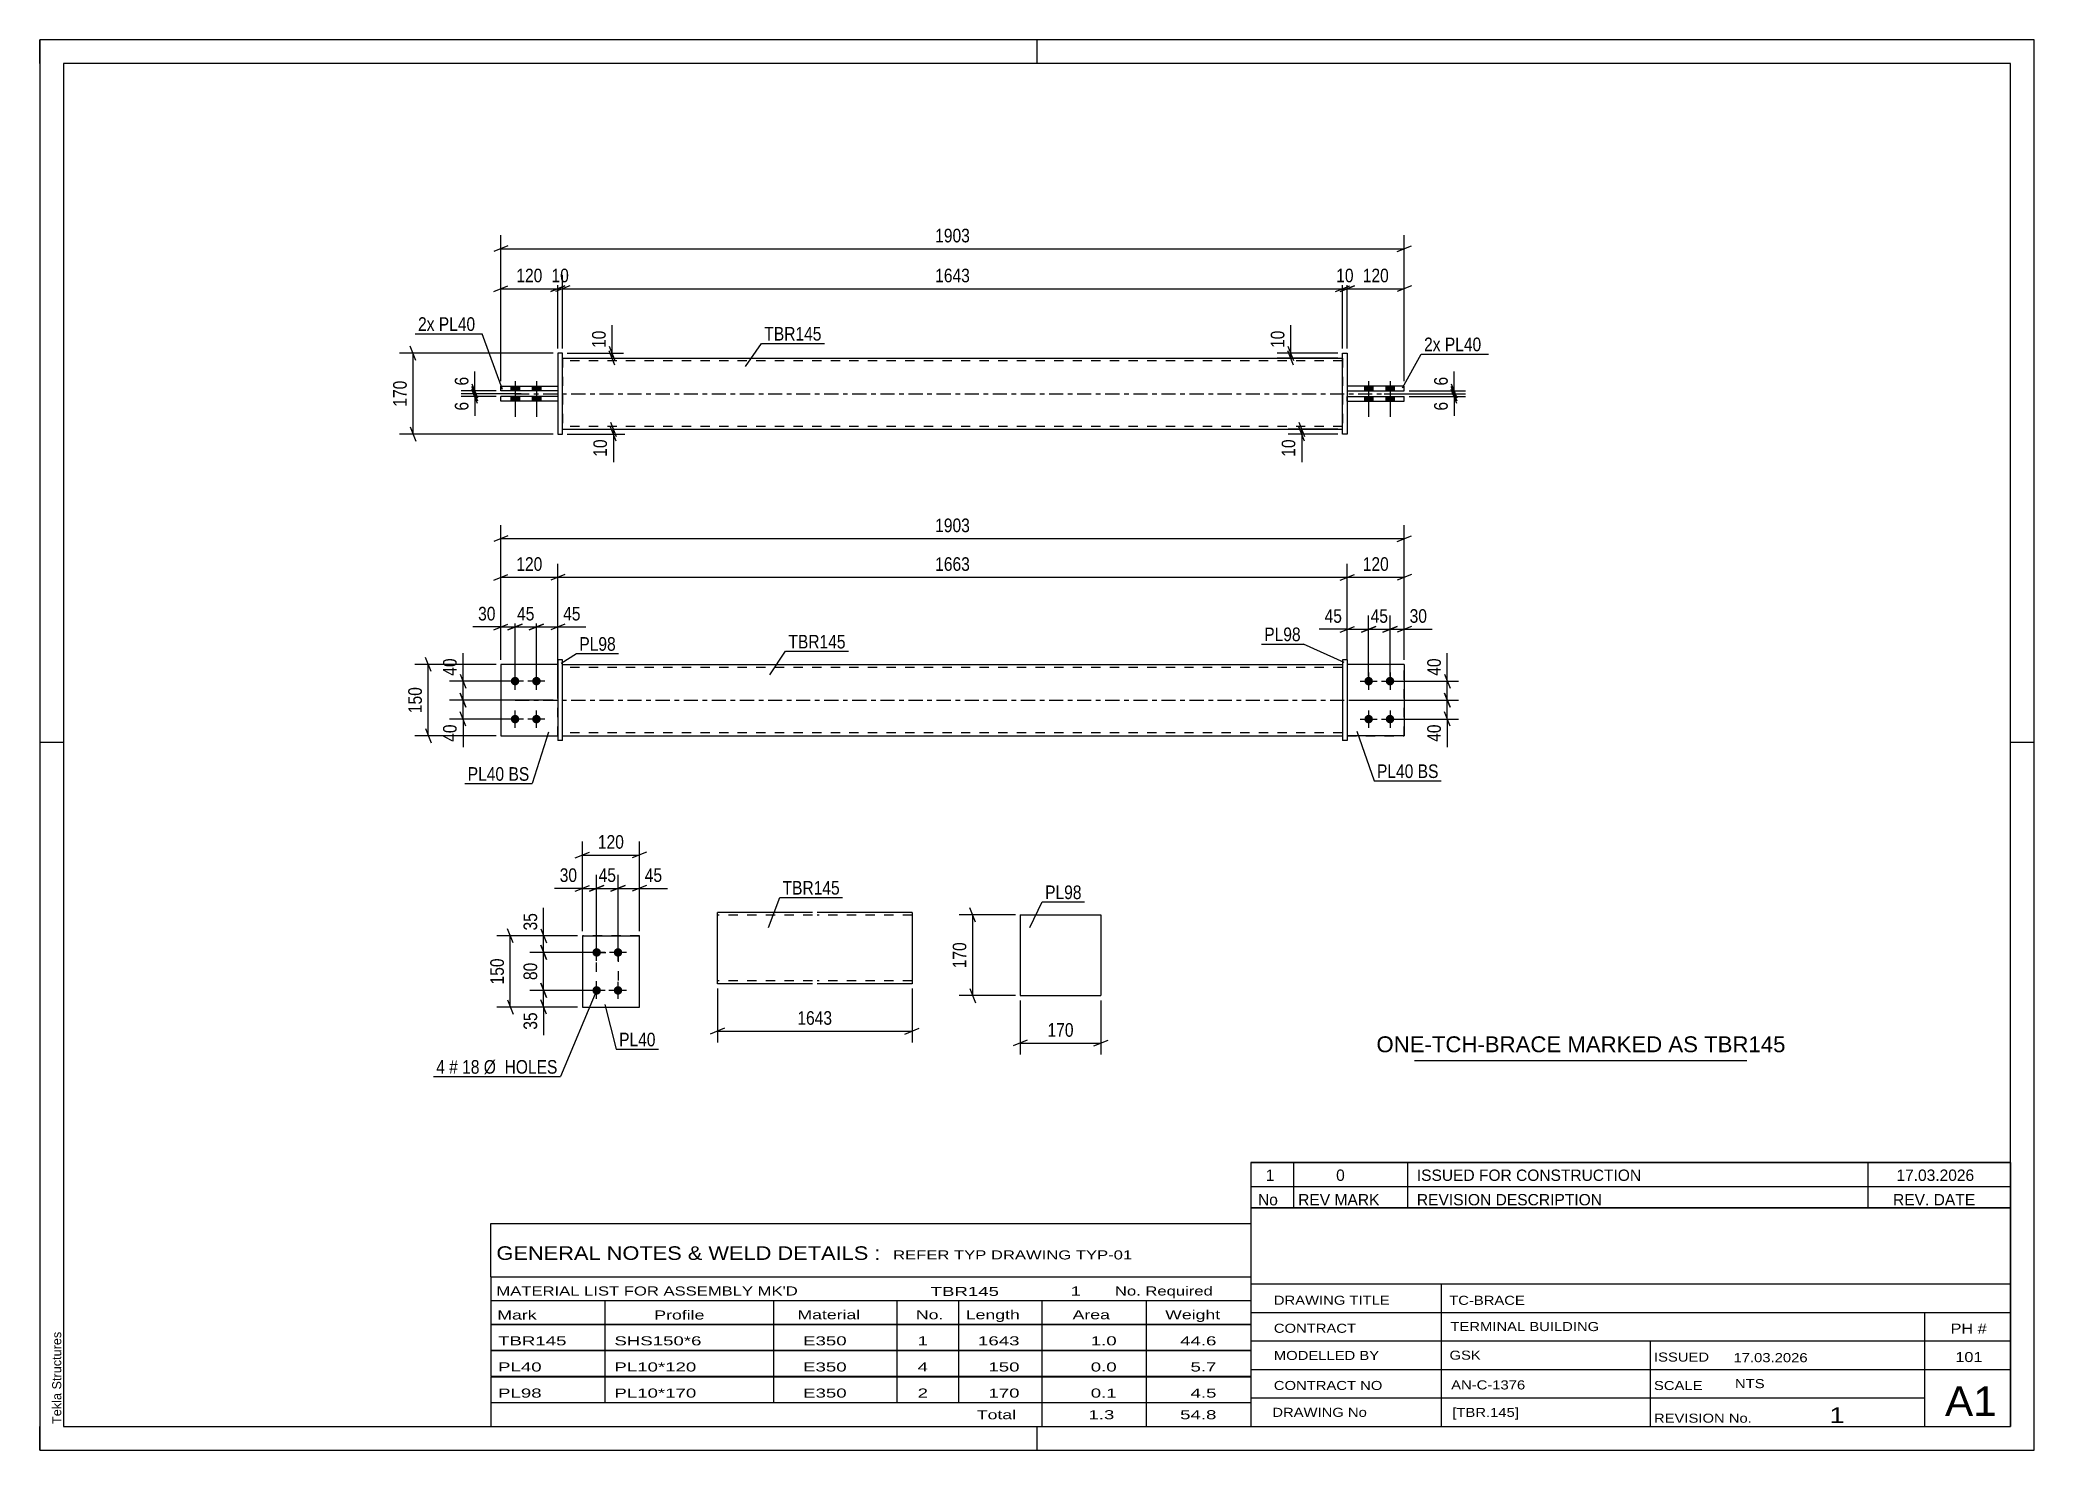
# Model space of a CAD drawing. Header units: millimetres. Extents: x 0 to 420, y 0 to 297.
import ezdxf

# ---------------------------------------------------------------- set-up
doc = ezdxf.new("R2010")
doc.units = ezdxf.units.MM
doc.linetypes.add('DXK_LINE_DOT2', pattern=[3.9198, 1.9599, -1.9599])
doc.linetypes.add('DXK_LINE_DOT3', pattern=[5.9187, 2.979, -0.9799, 0.9799, -0.9799])
doc.styles.add('Arial', font='ARIAL.TTF', dxfattribs={"height": 0.2})
doc.styles.add('Arial Narrow', font='ARIALN.TTF', dxfattribs={"height": 0.2})

# ---------------------------------------------------------------- blocks, each defined once
blk = doc.blocks.new('Unknown-580573464-1163')
at = {"color": 5, "linetype": 'Continuous'}
for p, q in [((420, 297), (0, 297)), ((0, 297), (0, 0)), ((0, 292), (0, 297)), ((210, 292), (210, 297)), ((420, 0), (420, 297)), ((415, 292), (5, 292)), ((5, 292), (5, 5)), ((415, 5), (415, 292)), ((5, 149), (0, 149)), ((420, 149), (415, 149)), ((0, 0), (0, 5)), ((5, 5), (415, 5)), ((210, 0), (210, 5)), ((0, 0), (420, 0))]:
    blk.add_line(p, q, dxfattribs=at)
at = {"color": 174, "linetype": 'Continuous', "style": 'Arial'}
blk.add_text('Tekla Structures', height=1.9102, rotation=90, dxfattribs=at).set_placement((4.5, 5.5))
blk = doc.blocks.new('Part-580573464-1794 - 1738')
at = {"color": 2, "linetype": 'Continuous'}
for p, q in [((109.08, 165.45), (97.08, 165.45)), ((97.08, 165.45), (97.08, 150.45)), ((97.08, 150.45), (109.08, 150.45))]:
    blk.add_line(p, q, dxfattribs=at)
at = {"color": 7, "linetype": 'DXK_LINE_DOT2'}
blk.add_line((109.08, 150.45), (109.08, 165.45), dxfattribs=at)
blk = doc.blocks.new('Part-580573464-1769 - 1738')
at = {"color": 2, "linetype": 'Continuous'}
for p, q in [((287.35, 165.45), (275.35, 165.45)), ((287.35, 165.45), (287.35, 150.45)), ((287.35, 150.45), (275.35, 150.45))]:
    blk.add_line(p, q, dxfattribs=at)
at = {"color": 7, "linetype": 'DXK_LINE_DOT2'}
blk.add_line((275.35, 165.45), (275.35, 150.45), dxfattribs=at)
blk = doc.blocks.new('Part-580573464-1764 - 1738')
at = {"color": 7, "linetype": 'DXK_LINE_DOT2'}
for p, q in [((287.35, 165.45), (275.35, 165.45)), ((275.35, 165.45), (275.35, 150.45)), ((287.35, 150.45), (287.35, 165.45)), ((275.35, 150.45), (287.35, 150.45))]:
    blk.add_line(p, q, dxfattribs=at)
blk = doc.blocks.new('Part-580573464-1784 - 1738')
at = {"color": 2, "linetype": 'Continuous'}
for p, q in [((275.35, 166.45), (274.35, 166.45)), ((274.35, 166.45), (274.35, 149.45)), ((275.35, 166.45), (275.35, 149.45)), ((275.35, 149.45), (274.35, 149.45))]:
    blk.add_line(p, q, dxfattribs=at)
blk = doc.blocks.new('Part-580573464-1799 - 1738')
at = {"color": 2, "linetype": 'Continuous'}
for p, q in [((110.08, 166.45), (109.08, 166.45)), ((109.08, 166.45), (109.08, 149.45)), ((110.08, 149.45), (110.08, 166.45)), ((110.08, 149.45), (109.08, 149.45))]:
    blk.add_line(p, q, dxfattribs=at)
blk = doc.blocks.new('Part-580573464-1789 - 1738')
at = {"color": 7, "linetype": 'DXK_LINE_DOT2'}
for p, q in [((109.08, 165.45), (97.08, 165.45)), ((97.08, 165.45), (97.08, 150.45)), ((109.08, 150.45), (109.08, 165.45)), ((97.08, 150.45), (109.08, 150.45))]:
    blk.add_line(p, q, dxfattribs=at)
blk = doc.blocks.new('Part-580573464-1804 - 1738')
at = {"color": 2, "linetype": 'Continuous'}
for p, q in [((110.08, 165.45), (274.35, 165.45)), ((110.08, 150.45), (274.35, 150.45))]:
    blk.add_line(p, q, dxfattribs=at)
at = {"color": 7, "linetype": 'DXK_LINE_DOT2'}
for p, q in [((110.08, 150.45), (110.08, 165.45)), ((274.35, 164.85), (110.08, 164.85)), ((274.35, 165.45), (274.35, 150.45)), ((274.35, 151.05), (110.08, 151.05))]:
    blk.add_line(p, q, dxfattribs=at)
at = {"color": 7, "linetype": 'DXK_LINE_DOT3'}
blk.add_line((100.08, 157.95), (284.35, 157.95), dxfattribs=at)
blk = doc.blocks.new('Bolt-580573464-1805 - 1738')
at = {"linetype": 'Continuous'}
for points in [[(279.85, 162.85, -1), (279.85, 161.05, -1)], [(284.35, 162.85, -1), (284.35, 161.05, -1)], [(279.85, 154.85, -1), (279.85, 153.05, -1)], [(284.35, 154.85, -1), (284.35, 153.05, -1)]]:
    blk.add_hatch(color=1, dxfattribs=at).paths.add_polyline_path(points)
at = {"color": 1, "linetype": 'Continuous'}
for p, q in [((278.05, 161.95), (281.65, 161.95)), ((279.85, 163.75), (279.85, 160.15)), ((282.55, 161.95), (286.15, 161.95)), ((284.35, 163.75), (284.35, 160.15)), ((279.85, 155.75), (279.85, 152.15)), ((284.35, 155.75), (284.35, 152.15)), ((278.05, 153.95), (281.65, 153.95)), ((282.55, 153.95), (286.15, 153.95))]:
    blk.add_line(p, q, dxfattribs=at)
blk = doc.blocks.new('Bolt-580573464-1806 - 1738')
at = {"linetype": 'Continuous'}
for points in [[(100.08, 161.05, -1), (100.08, 162.85, -1)], [(104.58, 161.05, -1), (104.58, 162.85, -1)], [(100.08, 153.05, -1), (100.08, 154.85, -1)], [(104.58, 153.05, -1), (104.58, 154.85, -1)]]:
    blk.add_hatch(color=1, dxfattribs=at).paths.add_polyline_path(points)
at = {"color": 1, "linetype": 'Continuous'}
for p, q in [((101.88, 161.95), (98.28, 161.95)), ((100.08, 160.15), (100.08, 163.75)), ((106.38, 161.95), (102.78, 161.95)), ((104.58, 160.15), (104.58, 163.75)), ((100.08, 152.15), (100.08, 155.75)), ((104.58, 152.15), (104.58, 155.75)), ((101.88, 153.95), (98.28, 153.95)), ((106.38, 153.95), (102.78, 153.95))]:
    blk.add_line(p, q, dxfattribs=at)
blk = doc.blocks.new('Part-580573464-1418 - 1390')
at = {"color": 2, "linetype": 'Continuous'}
for p, q in [((287.35, 224.09), (275.35, 224.09)), ((275.35, 223.09), (287.35, 223.09)), ((287.35, 223.09), (287.35, 224.09))]:
    blk.add_line(p, q, dxfattribs=at)
at = {"color": 7, "linetype": 'DXK_LINE_DOT2'}
blk.add_line((275.35, 224.09), (275.35, 223.09), dxfattribs=at)
blk = doc.blocks.new('Part-580573464-1445 - 1390')
at = {"color": 2, "linetype": 'Continuous'}
for p, q in [((110.08, 229.99), (274.35, 229.99)), ((110.08, 214.99), (274.35, 214.99))]:
    blk.add_line(p, q, dxfattribs=at)
at = {"color": 7, "linetype": 'DXK_LINE_DOT2'}
for p, q in [((110.08, 229.99), (110.08, 214.99)), ((274.35, 229.39), (110.08, 229.39)), ((274.35, 229.99), (274.35, 214.99)), ((274.35, 215.59), (110.08, 215.59))]:
    blk.add_line(p, q, dxfattribs=at)
at = {"color": 7, "linetype": 'DXK_LINE_DOT3'}
blk.add_line((100.08, 222.49), (284.35, 222.49), dxfattribs=at)
blk = doc.blocks.new('Bolt-580573464-1429 - 1390')
at = {"linetype": 'Continuous'}
for points in [[(99.18, 223.09), (100.98, 223.09), (100.98, 224.09), (99.18, 224.09)], [(99.18, 223.09), (100.98, 223.09), (100.98, 224.09), (99.18, 224.09)], [(103.68, 223.09), (105.48, 223.09), (105.48, 224.09), (103.68, 224.09)], [(103.68, 223.09), (105.48, 223.09), (105.48, 224.09), (103.68, 224.09)], [(99.18, 220.89), (100.98, 220.89), (100.98, 221.89), (99.18, 221.89)], [(99.18, 220.89), (100.98, 220.89), (100.98, 221.89), (99.18, 221.89)], [(103.68, 220.89), (105.48, 220.89), (105.48, 221.89), (103.68, 221.89)], [(103.68, 220.89), (105.48, 220.89), (105.48, 221.89), (103.68, 221.89)]]:
    blk.add_hatch(color=1, dxfattribs=at).paths.add_polyline_path(points)
at = {"color": 1, "linetype": 'Continuous'}
for p, q in [((99.18, 224.09), (99.18, 223.09)), ((99.18, 224.09), (99.18, 223.09)), ((100.08, 225.09), (100.08, 217.59)), ((100.08, 225.09), (100.08, 217.59)), ((100.98, 224.09), (100.98, 223.09)), ((100.98, 224.09), (100.98, 223.09)), ((103.68, 224.09), (103.68, 223.09)), ((103.68, 224.09), (103.68, 223.09)), ((104.58, 225.09), (104.58, 217.59)), ((104.58, 225.09), (104.58, 217.59)), ((105.48, 224.09), (105.48, 223.09)), ((105.48, 224.09), (105.48, 223.09)), ((99.18, 221.89), (99.18, 220.89)), ((99.18, 221.89), (99.18, 220.89)), ((100.98, 221.89), (100.98, 220.89)), ((100.98, 221.89), (100.98, 220.89)), ((103.68, 221.89), (103.68, 220.89)), ((103.68, 221.89), (103.68, 220.89)), ((105.48, 221.89), (105.48, 220.89)), ((105.48, 221.89), (105.48, 220.89))]:
    blk.add_line(p, q, dxfattribs=at)
blk = doc.blocks.new('Part-580573464-1446 - 1390')
at = {"color": 2, "linetype": 'Continuous'}
for p, q in [((110.08, 230.99), (109.08, 230.99)), ((109.08, 230.99), (109.08, 213.99)), ((110.08, 213.99), (110.08, 230.99)), ((109.08, 213.99), (110.08, 213.99))]:
    blk.add_line(p, q, dxfattribs=at)
blk = doc.blocks.new('Bolt-580573464-1430 - 1390')
at = {"linetype": 'Continuous'}
for points in [[(280.75, 224.09), (278.95, 224.09), (278.95, 223.09), (280.75, 223.09)], [(280.75, 224.09), (278.95, 224.09), (278.95, 223.09), (280.75, 223.09)], [(285.25, 224.09), (283.45, 224.09), (283.45, 223.09), (285.25, 223.09)], [(285.25, 224.09), (283.45, 224.09), (283.45, 223.09), (285.25, 223.09)], [(280.75, 221.89), (278.95, 221.89), (278.95, 220.89), (280.75, 220.89)], [(280.75, 221.89), (278.95, 221.89), (278.95, 220.89), (280.75, 220.89)], [(285.25, 221.89), (283.45, 221.89), (283.45, 220.89), (285.25, 220.89)], [(285.25, 221.89), (283.45, 221.89), (283.45, 220.89), (285.25, 220.89)]]:
    blk.add_hatch(color=1, dxfattribs=at).paths.add_polyline_path(points)
at = {"color": 1, "linetype": 'Continuous'}
for p, q in [((278.95, 224.09), (278.95, 223.09)), ((278.95, 224.09), (278.95, 223.09)), ((279.85, 225.09), (279.85, 217.59)), ((279.85, 225.09), (279.85, 217.59)), ((280.75, 224.09), (280.75, 223.09)), ((280.75, 224.09), (280.75, 223.09)), ((283.45, 224.09), (283.45, 223.09)), ((283.45, 224.09), (283.45, 223.09)), ((284.35, 225.09), (284.35, 217.59)), ((284.35, 225.09), (284.35, 217.59)), ((285.25, 224.09), (285.25, 223.09)), ((285.25, 224.09), (285.25, 223.09)), ((278.95, 221.89), (278.95, 220.89)), ((278.95, 221.89), (278.95, 220.89)), ((280.75, 221.89), (280.75, 220.89)), ((280.75, 221.89), (280.75, 220.89)), ((283.45, 221.89), (283.45, 220.89)), ((283.45, 221.89), (283.45, 220.89)), ((285.25, 221.89), (285.25, 220.89)), ((285.25, 221.89), (285.25, 220.89))]:
    blk.add_line(p, q, dxfattribs=at)
blk = doc.blocks.new('Part-580573464-1451 - 1390')
at = {"color": 2, "linetype": 'Continuous'}
for p, q in [((109.08, 221.89), (97.08, 221.89)), ((97.08, 220.89), (97.08, 221.89)), ((109.08, 220.89), (97.08, 220.89))]:
    blk.add_line(p, q, dxfattribs=at)
at = {"color": 7, "linetype": 'DXK_LINE_DOT2'}
blk.add_line((109.08, 221.89), (109.08, 220.89), dxfattribs=at)
blk = doc.blocks.new('Part-580573464-1456 - 1390')
at = {"color": 2, "linetype": 'Continuous'}
for p, q in [((97.08, 224.09), (109.08, 224.09)), ((97.08, 223.09), (97.08, 224.09)), ((109.08, 223.09), (97.08, 223.09))]:
    blk.add_line(p, q, dxfattribs=at)
at = {"color": 7, "linetype": 'DXK_LINE_DOT2'}
blk.add_line((109.08, 224.09), (109.08, 223.09), dxfattribs=at)
blk = doc.blocks.new('Part-580573464-1457 - 1390')
at = {"color": 2, "linetype": 'Continuous'}
for p, q in [((274.35, 213.99), (274.35, 230.99)), ((274.35, 230.99), (275.35, 230.99)), ((275.35, 230.99), (275.35, 213.99)), ((275.35, 213.99), (274.35, 213.99))]:
    blk.add_line(p, q, dxfattribs=at)
blk = doc.blocks.new('Part-580573464-1462 - 1390')
at = {"color": 2, "linetype": 'Continuous'}
for p, q in [((275.35, 221.89), (287.35, 221.89)), ((275.35, 220.89), (287.35, 220.89)), ((287.35, 220.89), (287.35, 221.89))]:
    blk.add_line(p, q, dxfattribs=at)
at = {"color": 7, "linetype": 'DXK_LINE_DOT2'}
blk.add_line((275.35, 220.89), (275.35, 221.89), dxfattribs=at)
blk = doc.blocks.new('Bolt-580573464-2158 - 2123')
at = {"linetype": 'Continuous'}
for points in [[(117.26, 103.91, -1), (117.26, 105.71, -1)], [(121.76, 103.91, -1), (121.76, 105.71, -1)], [(117.26, 95.91, -1), (117.26, 97.71, -1)], [(121.76, 95.91, -1), (121.76, 97.71, -1)]]:
    blk.add_hatch(color=1, dxfattribs=at).paths.add_polyline_path(points)
at = {"color": 1, "linetype": 'Continuous'}
for p, q in [((117.26, 103.01), (117.26, 106.61)), ((121.76, 103.01), (121.76, 106.61)), ((119.06, 104.81), (115.46, 104.81)), ((123.56, 104.81), (119.96, 104.81)), ((119.06, 96.81), (115.46, 96.81)), ((117.26, 95.01), (117.26, 98.61)), ((123.56, 96.81), (119.96, 96.81)), ((121.76, 95.01), (121.76, 98.61))]:
    blk.add_line(p, q, dxfattribs=at)
blk = doc.blocks.new('Part-580573464-2163 - 2123')
at = {"color": 2, "linetype": 'Continuous'}
for p, q in [((114.26, 108.31), (126.26, 108.31)), ((114.26, 108.31), (114.26, 93.31)), ((126.26, 93.31), (126.26, 108.31)), ((114.26, 93.31), (126.26, 93.31))]:
    blk.add_line(p, q, dxfattribs=at)
at = {"color": 7, "linetype": 'DXK_LINE_DOT2'}
blk.add_line((126.26, 108.31), (114.26, 108.31), dxfattribs=at)
blk = doc.blocks.new('Part-580573464-2294 - 2288')
at = {"color": 2, "linetype": 'Continuous'}
for p, q in [((206.46, 112.71), (206.46, 95.71)), ((206.46, 112.71), (223.46, 112.71)), ((223.46, 112.71), (223.46, 95.71)), ((206.46, 95.71), (223.46, 95.71))]:
    blk.add_line(p, q, dxfattribs=at)
blk = doc.blocks.new('Part-580573464-2321 - 2313')
at = {"color": 2, "linetype": 'Continuous'}
for p, q in [((162.69, 113.23), (142.69, 113.23)), ((142.69, 98.32), (142.69, 113.23)), ((183.69, 113.23), (163.69, 113.23)), ((183.69, 113.23), (183.69, 113.14)), ((183.69, 113.14), (183.69, 112.03)), ((183.69, 112.03), (183.69, 98.23)), ((142.69, 98.23), (142.69, 98.32)), ((162.69, 98.23), (142.69, 98.23)), ((183.69, 98.23), (163.69, 98.23))]:
    blk.add_line(p, q, dxfattribs=at)
at = {"color": 7, "linetype": 'DXK_LINE_DOT2'}
for p, q in [((162.69, 112.63), (142.69, 112.63)), ((183.69, 112.63), (163.69, 112.63)), ((183.69, 112.88), (183.69, 112.03)), ((142.69, 98.83), (142.69, 98.88)), ((162.69, 98.83), (142.69, 98.83)), ((142.69, 98.23), (142.69, 98.23)), ((183.69, 98.83), (163.69, 98.83)), ((183.69, 98.88), (183.69, 98.97)), ((183.69, 98.83), (183.69, 98.88)), ((183.69, 98.83), (183.69, 98.88))]:
    blk.add_line(p, q, dxfattribs=at)
blk = doc.blocks.new('Rectangle-580573464-2273 - 2123')
at = {"color": 1, "linetype": 'DXK_LINE_DOT2'}
blk.add_lwpolyline([(117.26, 104.81), (121.76, 104.81), (121.76, 96.81), (117.26, 96.81), (117.26, 104.81)], close=True, dxfattribs=at)
blk = doc.blocks.new('StraightDimension-580573464-1826 - 1738')
at = {"color": 7, "linetype": 'Continuous'}
for p, q in [((278.35, 172.29), (281.35, 173.49)), ((279.85, 162.95), (279.85, 175.74)), ((279.85, 172.89), (284.35, 172.89)), ((285.85, 173.49), (282.85, 172.29)), ((284.35, 162.95), (284.35, 175.74))]:
    blk.add_line(p, q, dxfattribs=at)
at = {"color": 0}
blk.add_wipeout([(284.53, 173.64), (284.53, 177.84), (279.67, 177.84), (279.67, 173.64)], dxfattribs=at)
at = {"color": 3, "style": 'Arial Narrow'}
blk.add_text('45', height=2.863, dxfattribs=at).set_placement((280.27, 174.24))
blk = doc.blocks.new('StraightDimension-580573464-1914 - 1738')
at = {"color": 7, "linetype": 'Continuous'}
for p, q in [((109.08, 158.95), (109.08, 186.68)), ((275.35, 166.45), (275.35, 186.68)), ((110.58, 184.43), (107.58, 183.23)), ((109.08, 183.83), (275.35, 183.83)), ((273.85, 183.23), (276.85, 184.43))]:
    blk.add_line(p, q, dxfattribs=at)
at = {"color": 0}
blk.add_wipeout([(196.47, 184.58), (196.47, 188.78), (187.96, 188.78), (187.96, 184.58)], dxfattribs=at)
at = {"color": 3, "style": 'Arial Narrow'}
blk.add_text('1663', height=2.863, dxfattribs=at).set_placement((188.56, 185.18))
blk = doc.blocks.new('StraightDimension-580573464-1991 - 1738')
at = {"color": 7, "linetype": 'Continuous'}
for p, q in [((108.08, 157.95), (86.27, 157.95)), ((88.52, 159.45), (89.72, 156.45)), ((89.72, 152.45), (88.52, 155.45)), ((89.12, 153.95), (89.12, 157.95)), ((99.08, 153.95), (86.27, 153.95))]:
    blk.add_line(p, q, dxfattribs=at)
at = {"color": 0}
blk.add_wipeout([(88.37, 153.43), (84.17, 153.43), (84.17, 148.57), (88.37, 148.57)], dxfattribs=at)
at = {"color": 7, "linetype": 'Continuous'}
blk.add_line((89.12, 153.95), (89.12, 148.05), dxfattribs=at)
blk.add_line((89.12, 153.95), (89.12, 148.05), dxfattribs=at)
at = {"color": 3, "style": 'Arial Narrow'}
blk.add_text('40', height=2.863, rotation=90.0002, dxfattribs=at).set_placement((87.77, 149.17))
blk = doc.blocks.new('StraightDimension-580573464-1974 - 1738')
at = {"color": 7, "linetype": 'Continuous'}
for p, q in [((103.08, 172.78), (106.08, 173.98)), ((104.58, 162.95), (104.58, 176.23)), ((104.58, 173.38), (109.08, 173.38)), ((110.58, 173.98), (107.58, 172.78)), ((109.08, 166.45), (109.08, 176.23))]:
    blk.add_line(p, q, dxfattribs=at)
at = {"color": 0}
blk.add_wipeout([(114.46, 174.13), (114.46, 178.33), (109.61, 178.33), (109.61, 174.13)], dxfattribs=at)
at = {"color": 7, "linetype": 'Continuous'}
blk.add_line((109.08, 173.38), (114.99, 173.38), dxfattribs=at)
blk.add_line((109.08, 173.38), (114.99, 173.38), dxfattribs=at)
at = {"color": 3, "style": 'Arial Narrow'}
blk.add_text('45', height=2.863, dxfattribs=at).set_placement((110.21, 174.73))
blk = doc.blocks.new('StraightDimension-580573464-2000 - 1738')
at = {"color": 7, "linetype": 'Continuous'}
for p, q in [((99.08, 161.95), (86.27, 161.95)), ((88.52, 163.45), (89.72, 160.45)), ((89.12, 157.95), (89.12, 161.95)), ((108.08, 157.95), (86.27, 157.95)), ((89.72, 156.45), (88.52, 159.45))]:
    blk.add_line(p, q, dxfattribs=at)
at = {"color": 0}
blk.add_wipeout([(88.37, 167.34), (84.17, 167.34), (84.17, 162.48), (88.37, 162.48)], dxfattribs=at)
at = {"color": 7, "linetype": 'Continuous'}
blk.add_line((89.12, 161.95), (89.12, 167.86), dxfattribs=at)
blk.add_line((89.12, 161.95), (89.12, 167.86), dxfattribs=at)
at = {"color": 3, "style": 'Arial Narrow'}
blk.add_text('40', height=2.863, rotation=90.0002, dxfattribs=at).set_placement((87.77, 163.08))
blk = doc.blocks.new('StraightDimension-580573464-1945 - 1738')
at = {"color": 7, "linetype": 'Continuous'}
for p, q in [((95.58, 172.78), (98.58, 173.98)), ((97.08, 166.45), (97.08, 176.23)), ((97.08, 173.38), (100.08, 173.38)), ((101.58, 173.98), (98.58, 172.78)), ((100.08, 162.95), (100.08, 176.23))]:
    blk.add_line(p, q, dxfattribs=at)
at = {"color": 0}
blk.add_wipeout([(96.56, 174.13), (96.56, 178.33), (91.7, 178.33), (91.7, 174.13)], dxfattribs=at)
at = {"color": 7, "linetype": 'Continuous'}
blk.add_line((97.08, 173.38), (91.17, 173.38), dxfattribs=at)
blk.add_line((97.08, 173.38), (91.17, 173.38), dxfattribs=at)
at = {"color": 3, "style": 'Arial Narrow'}
blk.add_text('30', height=2.863, dxfattribs=at).set_placement((92.3, 174.73))
blk = doc.blocks.new('StraightDimension-580573464-1876 - 1738')
at = {"color": 7, "linetype": 'Continuous'}
for p, q in [((285.35, 161.95), (298.8, 161.95)), ((295.8, 163.45), (297, 160.45)), ((296.4, 157.95), (296.4, 161.95)), ((276.35, 157.95), (298.8, 157.95)), ((297, 156.45), (295.8, 159.45))]:
    blk.add_line(p, q, dxfattribs=at)
at = {"color": 0}
blk.add_wipeout([(295.65, 167.34), (291.45, 167.34), (291.45, 162.48), (295.65, 162.48)], dxfattribs=at)
at = {"color": 7, "linetype": 'Continuous'}
blk.add_line((296.4, 161.95), (296.4, 167.86), dxfattribs=at)
blk.add_line((296.4, 161.95), (296.4, 167.86), dxfattribs=at)
at = {"color": 3, "style": 'Arial Narrow'}
blk.add_text('40', height=2.863, rotation=90.0002, dxfattribs=at).set_placement((295.05, 163.08))
blk = doc.blocks.new('StraightDimension-580573464-1810 - 1738')
at = {"color": 7, "linetype": 'Continuous'}
for p, q in [((282.85, 172.29), (285.85, 173.49)), ((284.35, 162.95), (284.35, 175.74)), ((284.35, 172.89), (287.35, 172.89)), ((288.85, 173.49), (285.85, 172.29)), ((287.35, 166.45), (287.35, 175.74))]:
    blk.add_line(p, q, dxfattribs=at)
at = {"color": 0}
blk.add_wipeout([(292.73, 173.64), (292.73, 177.84), (287.88, 177.84), (287.88, 173.64)], dxfattribs=at)
at = {"color": 7, "linetype": 'Continuous'}
blk.add_line((287.35, 172.89), (293.26, 172.89), dxfattribs=at)
blk.add_line((287.35, 172.89), (293.26, 172.89), dxfattribs=at)
at = {"color": 3, "style": 'Arial Narrow'}
blk.add_text('30', height=2.863, dxfattribs=at).set_placement((288.48, 174.24))
blk = doc.blocks.new('StraightDimension-580573464-1839 - 1738')
at = {"color": 7, "linetype": 'Continuous'}
for p, q in [((273.85, 172.29), (276.85, 173.49)), ((275.35, 166.45), (275.35, 175.74)), ((275.35, 172.89), (279.85, 172.89)), ((281.35, 173.49), (278.35, 172.29)), ((279.85, 162.95), (279.85, 175.74))]:
    blk.add_line(p, q, dxfattribs=at)
at = {"color": 0}
blk.add_wipeout([(274.83, 173.64), (274.83, 177.84), (269.97, 177.84), (269.97, 173.64)], dxfattribs=at)
at = {"color": 7, "linetype": 'Continuous'}
blk.add_line((275.35, 172.89), (269.44, 172.89), dxfattribs=at)
blk.add_line((275.35, 172.89), (269.44, 172.89), dxfattribs=at)
at = {"color": 3, "style": 'Arial Narrow'}
blk.add_text('45', height=2.863, dxfattribs=at).set_placement((270.57, 174.24))
blk = doc.blocks.new('StraightDimension-580573464-1856 - 1738')
at = {"color": 7, "linetype": 'Continuous'}
for p, q in [((97.08, 166.45), (97.08, 194.83)), ((287.35, 166.45), (287.35, 194.83)), ((98.58, 192.58), (95.58, 191.38)), ((97.08, 191.98), (287.35, 191.98)), ((285.85, 191.38), (288.85, 192.58))]:
    blk.add_line(p, q, dxfattribs=at)
at = {"color": 0}
blk.add_wipeout([(196.47, 192.73), (196.47, 196.93), (187.96, 196.93), (187.96, 192.73)], dxfattribs=at)
at = {"color": 3, "style": 'Arial Narrow'}
blk.add_text('1903', height=2.863, dxfattribs=at).set_placement((188.56, 193.33))
blk = doc.blocks.new('StraightDimension-580573464-1885 - 1738')
at = {"color": 7, "linetype": 'Continuous'}
for p, q in [((276.35, 157.95), (298.8, 157.95)), ((295.8, 159.45), (297, 156.45)), ((297, 152.45), (295.8, 155.45)), ((296.4, 153.95), (296.4, 157.95)), ((285.35, 153.95), (298.8, 153.95))]:
    blk.add_line(p, q, dxfattribs=at)
at = {"color": 0}
blk.add_wipeout([(295.65, 153.43), (291.45, 153.43), (291.45, 148.57), (295.65, 148.57)], dxfattribs=at)
at = {"color": 7, "linetype": 'Continuous'}
blk.add_line((296.4, 153.95), (296.4, 148.05), dxfattribs=at)
blk.add_line((296.4, 153.95), (296.4, 148.05), dxfattribs=at)
at = {"color": 3, "style": 'Arial Narrow'}
blk.add_text('40', height=2.863, rotation=90.0002, dxfattribs=at).set_placement((295.05, 149.17))
blk = doc.blocks.new('StraightDimension-580573464-1895 - 1738')
at = {"color": 7, "linetype": 'Continuous'}
for p, q in [((275.35, 166.45), (275.35, 186.68)), ((287.35, 166.45), (287.35, 186.68)), ((273.85, 183.23), (276.85, 184.43)), ((275.35, 183.83), (287.35, 183.83)), ((288.85, 184.43), (285.85, 183.23))]:
    blk.add_line(p, q, dxfattribs=at)
at = {"color": 0}
blk.add_wipeout([(284.69, 184.58), (284.69, 188.78), (278.01, 188.78), (278.01, 184.58)], dxfattribs=at)
at = {"color": 3, "style": 'Arial Narrow'}
blk.add_text('120', height=2.863, dxfattribs=at).set_placement((278.61, 185.18))
blk = doc.blocks.new('StraightDimension-580573464-1929 - 1738')
at = {"color": 7, "linetype": 'Continuous'}
for p, q in [((97.08, 166.45), (97.08, 186.68)), ((109.08, 158.95), (109.08, 186.68)), ((95.58, 183.23), (98.58, 184.43)), ((97.08, 183.83), (109.08, 183.83)), ((110.58, 184.43), (107.58, 183.23))]:
    blk.add_line(p, q, dxfattribs=at)
at = {"color": 0}
blk.add_wipeout([(106.42, 184.58), (106.42, 188.78), (99.74, 188.78), (99.74, 184.58)], dxfattribs=at)
at = {"color": 3, "style": 'Arial Narrow'}
blk.add_text('120', height=2.863, dxfattribs=at).set_placement((100.34, 185.18))
blk = doc.blocks.new('StraightDimension-580573464-1961 - 1738')
at = {"color": 7, "linetype": 'Continuous'}
for p, q in [((98.58, 172.78), (101.58, 173.98)), ((100.08, 162.95), (100.08, 176.23)), ((100.08, 173.38), (104.58, 173.38)), ((106.08, 173.98), (103.08, 172.78)), ((104.58, 162.95), (104.58, 176.23))]:
    blk.add_line(p, q, dxfattribs=at)
at = {"color": 0}
blk.add_wipeout([(104.76, 174.13), (104.76, 178.33), (99.9, 178.33), (99.9, 174.13)], dxfattribs=at)
at = {"color": 3, "style": 'Arial Narrow'}
blk.add_text('45', height=2.863, dxfattribs=at).set_placement((100.5, 174.73))
blk = doc.blocks.new('StraightDimension-580573464-2010 - 1738')
at = {"color": 7, "linetype": 'Continuous'}
for p, q in [((96.08, 165.45), (78.94, 165.45)), ((82.39, 163.95), (81.19, 166.95)), ((81.79, 150.45), (81.79, 165.45)), ((81.19, 151.95), (82.39, 148.95)), ((96.08, 150.45), (78.94, 150.45))]:
    blk.add_line(p, q, dxfattribs=at)
at = {"color": 0}
blk.add_wipeout([(81.04, 161.3), (76.84, 161.3), (76.84, 154.61), (81.04, 154.61)], dxfattribs=at)
at = {"color": 3, "style": 'Arial Narrow'}
blk.add_text('150', height=2.863, rotation=90.0002, dxfattribs=at).set_placement((80.44, 155.21))
blk = doc.blocks.new('StraightDimension-580573464-1691 - 1390')
at = {"color": 7, "linetype": 'Continuous'}
for p, q in [((91, 223.99), (92.2, 220.99)), ((92.2, 220.39), (91, 223.39)), ((101.33, 222.49), (88.75, 222.49)), ((96.08, 221.89), (88.75, 221.89)), ((91.6, 221.89), (91.6, 222.49))]:
    blk.add_line(p, q, dxfattribs=at)
at = {"color": 0}
blk.add_wipeout([(90.85, 221.36), (86.65, 221.36), (86.65, 218.33), (90.85, 218.33)], dxfattribs=at)
at = {"color": 7, "linetype": 'Continuous'}
blk.add_line((91.6, 221.89), (91.6, 217.81), dxfattribs=at)
blk.add_line((91.6, 221.89), (91.6, 217.81), dxfattribs=at)
at = {"color": 3, "style": 'Arial Narrow'}
blk.add_text('6', height=2.86, rotation=90.0002, dxfattribs=at).set_placement((90.25, 218.93))
blk = doc.blocks.new('StraightDimension-580573464-1552 - 1390')
at = {"color": 7, "linetype": 'Continuous'}
for p, q in [((262.85, 232.49), (264.05, 229.49)), ((264.05, 228.49), (262.85, 231.49)), ((273.35, 230.99), (260.6, 230.99)), ((273.35, 229.99), (260.6, 229.99)), ((263.45, 229.99), (263.45, 230.99))]:
    blk.add_line(p, q, dxfattribs=at)
at = {"color": 0}
blk.add_wipeout([(262.7, 236.37), (258.5, 236.37), (258.5, 231.51), (262.7, 231.51)], dxfattribs=at)
at = {"color": 7, "linetype": 'Continuous'}
blk.add_line((263.45, 230.99), (263.45, 236.89), dxfattribs=at)
blk.add_line((263.45, 230.99), (263.45, 236.89), dxfattribs=at)
at = {"color": 3, "style": 'Arial Narrow'}
blk.add_text('10', height=2.863, rotation=90.0002, dxfattribs=at).set_placement((262.1, 232.11))
blk = doc.blocks.new('StraightDimension-580573464-1670 - 1390')
at = {"color": 7, "linetype": 'Continuous'}
for p, q in [((79.21, 229.49), (78.01, 232.49)), ((108.08, 230.99), (75.76, 230.99)), ((78.61, 213.99), (78.61, 230.99)), ((78.01, 215.49), (79.21, 212.49)), ((108.08, 213.99), (75.76, 213.99))]:
    blk.add_line(p, q, dxfattribs=at)
at = {"color": 0}
blk.add_wipeout([(77.86, 225.83), (73.66, 225.83), (73.66, 219.15), (77.86, 219.15)], dxfattribs=at)
at = {"color": 3, "style": 'Arial Narrow'}
blk.add_text('170', height=2.863, rotation=90.0002, dxfattribs=at).set_placement((77.26, 219.75))
blk = doc.blocks.new('StraightDimension-580573464-1538 - 1390')
at = {"color": 7, "linetype": 'Continuous'}
for p, q in [((273.35, 214.99), (262.9, 214.99)), ((265.15, 216.49), (266.35, 213.49)), ((266.35, 212.49), (265.15, 215.49)), ((265.75, 213.99), (265.75, 214.99)), ((273.35, 213.99), (262.9, 213.99))]:
    blk.add_line(p, q, dxfattribs=at)
at = {"color": 0}
blk.add_wipeout([(265, 213.46), (260.8, 213.46), (260.8, 208.61), (265, 208.61)], dxfattribs=at)
at = {"color": 7, "linetype": 'Continuous'}
blk.add_line((265.75, 213.99), (265.75, 208.08), dxfattribs=at)
blk.add_line((265.75, 213.99), (265.75, 208.08), dxfattribs=at)
at = {"color": 3, "style": 'Arial Narrow'}
blk.add_text('10', height=2.863, rotation=90.0002, dxfattribs=at).set_placement((264.4, 209.21))
blk = doc.blocks.new('StraightDimension-580573464-1567 - 1390')
at = {"color": 7, "linetype": 'Continuous'}
for p, q in [((98.58, 253.61), (95.58, 252.41)), ((97.08, 225.09), (97.08, 255.86)), ((97.08, 253.01), (287.35, 253.01)), ((285.85, 252.41), (288.85, 253.61)), ((287.35, 225.09), (287.35, 255.86))]:
    blk.add_line(p, q, dxfattribs=at)
at = {"color": 0}
blk.add_wipeout([(196.47, 253.76), (196.47, 257.96), (187.96, 257.96), (187.96, 253.76)], dxfattribs=at)
at = {"color": 3, "style": 'Arial Narrow'}
blk.add_text('1903', height=2.863, dxfattribs=at).set_placement((188.56, 254.36))
blk = doc.blocks.new('StraightDimension-580573464-1578 - 1390')
at = {"color": 7, "linetype": 'Continuous'}
for p, q in [((273.85, 244), (276.85, 245.2)), ((275.35, 231.99), (275.35, 247.45)), ((275.35, 244.6), (287.35, 244.6)), ((288.85, 245.2), (285.85, 244)), ((287.35, 225.09), (287.35, 247.45))]:
    blk.add_line(p, q, dxfattribs=at)
at = {"color": 0}
blk.add_wipeout([(284.69, 245.35), (284.69, 249.55), (278.01, 249.55), (278.01, 245.35)], dxfattribs=at)
at = {"color": 3, "style": 'Arial Narrow'}
blk.add_text('120', height=2.863, dxfattribs=at).set_placement((278.61, 245.95))
blk = doc.blocks.new('StraightDimension-580573464-1588 - 1390')
at = {"color": 7, "linetype": 'Continuous'}
for p, q in [((95.58, 244), (98.58, 245.2)), ((97.08, 225.09), (97.08, 247.45)), ((97.08, 244.6), (109.08, 244.6)), ((110.58, 245.2), (107.58, 244)), ((109.08, 231.99), (109.08, 247.45))]:
    blk.add_line(p, q, dxfattribs=at)
at = {"color": 0}
blk.add_wipeout([(106.42, 245.35), (106.42, 249.55), (99.74, 249.55), (99.74, 245.35)], dxfattribs=at)
at = {"color": 3, "style": 'Arial Narrow'}
blk.add_text('120', height=2.863, dxfattribs=at).set_placement((100.34, 245.95))
blk = doc.blocks.new('StraightDimension-580573464-1598 - 1390')
at = {"color": 7, "linetype": 'Continuous'}
for p, q in [((107.58, 244), (110.58, 245.2)), ((111.58, 245.2), (108.58, 244)), ((109.08, 231.99), (109.08, 247.45)), ((109.08, 244.6), (110.08, 244.6)), ((110.08, 231.99), (110.08, 247.45))]:
    blk.add_line(p, q, dxfattribs=at)
at = {"color": 0}
blk.add_wipeout([(112.01, 245.35), (112.01, 249.55), (107.15, 249.55), (107.15, 245.35)], dxfattribs=at)
at = {"color": 3, "style": 'Arial Narrow'}
blk.add_text('10', height=2.863, dxfattribs=at).set_placement((107.75, 245.95))
blk = doc.blocks.new('StraightDimension-580573464-1608 - 1390')
at = {"color": 7, "linetype": 'Continuous'}
for p, q in [((111.58, 245.2), (108.58, 244)), ((110.08, 231.99), (110.08, 247.45)), ((110.08, 244.6), (274.35, 244.6)), ((272.85, 244), (275.85, 245.2)), ((274.35, 231.99), (274.35, 247.45))]:
    blk.add_line(p, q, dxfattribs=at)
at = {"color": 0}
blk.add_wipeout([(196.47, 245.35), (196.47, 249.55), (187.96, 249.55), (187.96, 245.35)], dxfattribs=at)
at = {"color": 3, "style": 'Arial Narrow'}
blk.add_text('1643', height=2.863, dxfattribs=at).set_placement((188.56, 245.95))
blk = doc.blocks.new('StraightDimension-580573464-1618 - 1390')
at = {"color": 7, "linetype": 'Continuous'}
for p, q in [((272.85, 244), (275.85, 245.2)), ((276.85, 245.2), (273.85, 244)), ((274.35, 231.99), (274.35, 247.45)), ((274.35, 244.6), (275.35, 244.6)), ((275.35, 231.99), (275.35, 247.45))]:
    blk.add_line(p, q, dxfattribs=at)
at = {"color": 0}
blk.add_wipeout([(277.28, 245.35), (277.28, 249.55), (272.42, 249.55), (272.42, 245.35)], dxfattribs=at)
at = {"color": 3, "style": 'Arial Narrow'}
blk.add_text('10', height=2.863, dxfattribs=at).set_placement((273.02, 245.95))
blk = doc.blocks.new('StraightDimension-580573464-1629 - 1390')
at = {"color": 7, "linetype": 'Continuous'}
for p, q in [((111.08, 214.99), (123.18, 214.99)), ((120.18, 216.49), (121.38, 213.49)), ((121.38, 212.49), (120.18, 215.49)), ((120.78, 213.99), (120.78, 214.99)), ((111.08, 213.99), (123.18, 213.99))]:
    blk.add_line(p, q, dxfattribs=at)
at = {"color": 0}
blk.add_wipeout([(120.03, 213.46), (115.83, 213.46), (115.83, 208.61), (120.03, 208.61)], dxfattribs=at)
at = {"color": 7, "linetype": 'Continuous'}
blk.add_line((120.78, 213.99), (120.78, 208.08), dxfattribs=at)
blk.add_line((120.78, 213.99), (120.78, 208.08), dxfattribs=at)
at = {"color": 3, "style": 'Arial Narrow'}
blk.add_text('10', height=2.863, rotation=90.0002, dxfattribs=at).set_placement((119.43, 209.21))
blk = doc.blocks.new('StraightDimension-580573464-1639 - 1390')
at = {"color": 7, "linetype": 'Continuous'}
for p, q in [((119.91, 232.49), (121.11, 229.49)), ((121.11, 228.49), (119.91, 231.49)), ((111.08, 230.99), (122.91, 230.99)), ((111.08, 229.99), (122.91, 229.99)), ((120.51, 229.99), (120.51, 230.99))]:
    blk.add_line(p, q, dxfattribs=at)
at = {"color": 0}
blk.add_wipeout([(119.76, 236.37), (115.56, 236.37), (115.56, 231.51), (119.76, 231.51)], dxfattribs=at)
at = {"color": 7, "linetype": 'Continuous'}
blk.add_line((120.51, 230.99), (120.51, 236.89), dxfattribs=at)
blk.add_line((120.51, 230.99), (120.51, 236.89), dxfattribs=at)
at = {"color": 3, "style": 'Arial Narrow'}
blk.add_text('10', height=2.863, rotation=90.0002, dxfattribs=at).set_placement((119.16, 232.11))
blk = doc.blocks.new('StraightDimension-580573464-1650 - 1390')
at = {"color": 7, "linetype": 'Continuous'}
for p, q in [((297.25, 223.99), (298.45, 220.99)), ((298.45, 220.39), (297.25, 223.39)), ((283.1, 222.49), (300.25, 222.49)), ((288.35, 221.89), (300.25, 221.89)), ((297.85, 221.89), (297.85, 222.49))]:
    blk.add_line(p, q, dxfattribs=at)
at = {"color": 0}
blk.add_wipeout([(297.1, 221.36), (292.9, 221.36), (292.9, 218.33), (297.1, 218.33)], dxfattribs=at)
at = {"color": 7, "linetype": 'Continuous'}
blk.add_line((297.85, 221.89), (297.85, 217.81), dxfattribs=at)
blk.add_line((297.85, 221.89), (297.85, 217.81), dxfattribs=at)
at = {"color": 3, "style": 'Arial Narrow'}
blk.add_text('6', height=2.86, rotation=90.0002, dxfattribs=at).set_placement((296.5, 218.93))
blk = doc.blocks.new('StraightDimension-580573464-1661 - 1390')
at = {"color": 7, "linetype": 'Continuous'}
for p, q in [((288.35, 223.09), (300.25, 223.09)), ((297.25, 224.59), (298.45, 221.59)), ((298.45, 220.99), (297.25, 223.99)), ((297.85, 222.49), (297.85, 223.09)), ((283.1, 222.49), (300.25, 222.49))]:
    blk.add_line(p, q, dxfattribs=at)
at = {"color": 0}
blk.add_wipeout([(297.1, 226.64), (292.9, 226.64), (292.9, 223.61), (297.1, 223.61)], dxfattribs=at)
at = {"color": 7, "linetype": 'Continuous'}
blk.add_line((297.85, 223.09), (297.85, 227.17), dxfattribs=at)
blk.add_line((297.85, 223.09), (297.85, 227.17), dxfattribs=at)
at = {"color": 3, "style": 'Arial Narrow'}
blk.add_text('6', height=2.86, rotation=90.0002, dxfattribs=at).set_placement((296.5, 224.21))
blk = doc.blocks.new('StraightDimension-580573464-1681 - 1390')
at = {"color": 7, "linetype": 'Continuous'}
for p, q in [((96.08, 223.09), (88.75, 223.09)), ((91, 224.59), (92.2, 221.59)), ((92.2, 220.99), (91, 223.99)), ((91.6, 222.49), (91.6, 223.09)), ((101.33, 222.49), (88.75, 222.49))]:
    blk.add_line(p, q, dxfattribs=at)
at = {"color": 0}
blk.add_wipeout([(90.85, 226.64), (86.65, 226.64), (86.65, 223.61), (90.85, 223.61)], dxfattribs=at)
at = {"color": 7, "linetype": 'Continuous'}
blk.add_line((91.6, 223.09), (91.6, 227.17), dxfattribs=at)
blk.add_line((91.6, 223.09), (91.6, 227.17), dxfattribs=at)
at = {"color": 3, "style": 'Arial Narrow'}
blk.add_text('6', height=2.86, rotation=90.0002, dxfattribs=at).set_placement((90.25, 224.21))
blk = doc.blocks.new('StraightDimension-580573464-2166 - 2123')
at = {"color": 7, "linetype": 'Continuous'}
for p, q in [((114.26, 109.31), (114.26, 128.16)), ((126.26, 109.31), (126.26, 128.16)), ((112.76, 124.71), (115.76, 125.91)), ((114.26, 125.31), (126.26, 125.31)), ((127.76, 125.91), (124.76, 124.71))]:
    blk.add_line(p, q, dxfattribs=at)
at = {"color": 0}
blk.add_wipeout([(123.6, 126.06), (123.6, 130.26), (116.92, 130.26), (116.92, 126.06)], dxfattribs=at)
at = {"color": 3, "style": 'Arial Narrow'}
blk.add_text('120', height=2.863, dxfattribs=at).set_placement((117.52, 126.66))
blk = doc.blocks.new('StraightDimension-580573464-2183 - 2123')
at = {"color": 7, "linetype": 'Continuous'}
for p, q in [((115.76, 117.71), (118.76, 118.91)), ((117.26, 105.81), (117.26, 121.16)), ((117.26, 118.31), (121.76, 118.31)), ((123.26, 118.91), (120.26, 117.71)), ((121.76, 105.81), (121.76, 121.16))]:
    blk.add_line(p, q, dxfattribs=at)
at = {"color": 0}
blk.add_wipeout([(121.94, 119.06), (121.94, 123.26), (117.08, 123.26), (117.08, 119.06)], dxfattribs=at)
at = {"color": 3, "style": 'Arial Narrow'}
blk.add_text('45', height=2.863, dxfattribs=at).set_placement((117.68, 119.66))
blk = doc.blocks.new('StraightDimension-580573464-2193 - 2123')
at = {"color": 7, "linetype": 'Continuous'}
for p, q in [((112.76, 117.71), (115.76, 118.91)), ((114.26, 109.31), (114.26, 121.16)), ((114.26, 118.31), (117.26, 118.31)), ((118.76, 118.91), (115.76, 117.71)), ((117.26, 105.81), (117.26, 121.16))]:
    blk.add_line(p, q, dxfattribs=at)
at = {"color": 0}
blk.add_wipeout([(113.74, 119.06), (113.74, 123.26), (108.88, 123.26), (108.88, 119.06)], dxfattribs=at)
at = {"color": 7, "linetype": 'Continuous'}
blk.add_line((114.26, 118.31), (108.36, 118.31), dxfattribs=at)
blk.add_line((114.26, 118.31), (108.36, 118.31), dxfattribs=at)
at = {"color": 3, "style": 'Arial Narrow'}
blk.add_text('30', height=2.863, dxfattribs=at).set_placement((109.48, 119.66))
blk = doc.blocks.new('StraightDimension-580573464-2206 - 2123')
at = {"color": 7, "linetype": 'Continuous'}
for p, q in [((120.26, 117.71), (123.26, 118.91)), ((121.76, 105.81), (121.76, 121.16)), ((121.76, 118.31), (126.26, 118.31)), ((127.76, 118.91), (124.76, 117.71)), ((126.26, 109.31), (126.26, 121.16))]:
    blk.add_line(p, q, dxfattribs=at)
at = {"color": 0}
blk.add_wipeout([(131.64, 119.06), (131.64, 123.26), (126.79, 123.26), (126.79, 119.06)], dxfattribs=at)
at = {"color": 7, "linetype": 'Continuous'}
blk.add_line((126.26, 118.31), (132.17, 118.31), dxfattribs=at)
blk.add_line((126.26, 118.31), (132.17, 118.31), dxfattribs=at)
at = {"color": 3, "style": 'Arial Narrow'}
blk.add_text('45', height=2.863, dxfattribs=at).set_placement((127.39, 119.66))
blk = doc.blocks.new('StraightDimension-580573464-2220 - 2123')
at = {"color": 7, "linetype": 'Continuous'}
for p, q in [((99.67, 106.81), (98.47, 109.81)), ((113.26, 108.31), (96.22, 108.31)), ((99.07, 93.31), (99.07, 108.31)), ((113.26, 93.31), (96.22, 93.31)), ((98.47, 94.81), (99.67, 91.81))]:
    blk.add_line(p, q, dxfattribs=at)
at = {"color": 0}
blk.add_wipeout([(98.32, 104.16), (94.12, 104.16), (94.12, 97.47), (98.32, 97.47)], dxfattribs=at)
at = {"color": 3, "style": 'Arial Narrow'}
blk.add_text('150', height=2.863, rotation=90.0002, dxfattribs=at).set_placement((97.72, 98.07))
blk = doc.blocks.new('StraightDimension-580573464-2237 - 2123')
at = {"color": 7, "linetype": 'Continuous'}
for p, q in [((116.26, 96.81), (103.22, 96.81)), ((105.47, 98.31), (106.67, 95.31)), ((106.07, 93.31), (106.07, 96.81)), ((113.26, 93.31), (103.22, 93.31)), ((106.67, 91.81), (105.47, 94.81))]:
    blk.add_line(p, q, dxfattribs=at)
at = {"color": 0}
blk.add_wipeout([(105.32, 92.79), (101.12, 92.79), (101.12, 87.93), (105.32, 87.93)], dxfattribs=at)
at = {"color": 7, "linetype": 'Continuous'}
blk.add_line((106.07, 93.31), (106.07, 87.41), dxfattribs=at)
blk.add_line((106.07, 93.31), (106.07, 87.41), dxfattribs=at)
at = {"color": 3, "style": 'Arial Narrow'}
blk.add_text('35', height=2.863, rotation=90.0002, dxfattribs=at).set_placement((104.72, 88.53))
blk = doc.blocks.new('StraightDimension-580573464-2250 - 2123')
at = {"color": 7, "linetype": 'Continuous'}
for p, q in [((105.47, 106.31), (106.67, 103.31)), ((116.26, 104.81), (103.22, 104.81)), ((106.07, 96.81), (106.07, 104.81)), ((116.26, 96.81), (103.22, 96.81)), ((106.67, 95.31), (105.47, 98.31))]:
    blk.add_line(p, q, dxfattribs=at)
at = {"color": 0}
blk.add_wipeout([(105.32, 103.24), (101.12, 103.24), (101.12, 98.39), (105.32, 98.39)], dxfattribs=at)
at = {"color": 3, "style": 'Arial Narrow'}
blk.add_text('80', height=2.863, rotation=90.0002, dxfattribs=at).set_placement((104.72, 98.99))
blk = doc.blocks.new('StraightDimension-580573464-2260 - 2123')
at = {"color": 7, "linetype": 'Continuous'}
for p, q in [((105.47, 109.81), (106.67, 106.81)), ((113.26, 108.31), (103.22, 108.31)), ((106.67, 103.31), (105.47, 106.31)), ((106.07, 104.81), (106.07, 108.31)), ((116.26, 104.81), (103.22, 104.81))]:
    blk.add_line(p, q, dxfattribs=at)
at = {"color": 0}
blk.add_wipeout([(105.32, 113.7), (101.12, 113.7), (101.12, 108.84), (105.32, 108.84)], dxfattribs=at)
at = {"color": 7, "linetype": 'Continuous'}
blk.add_line((106.07, 108.31), (106.07, 114.22), dxfattribs=at)
blk.add_line((106.07, 108.31), (106.07, 114.22), dxfattribs=at)
at = {"color": 3, "style": 'Arial Narrow'}
blk.add_text('35', height=2.863, rotation=90.0002, dxfattribs=at).set_placement((104.72, 109.44))
blk = doc.blocks.new('StraightDimension-580573464-2305 - 2288')
at = {"color": 7, "linetype": 'Continuous'}
for p, q in [((206.46, 94.71), (206.46, 83.31)), ((223.46, 94.71), (223.46, 83.31)), ((207.96, 86.31), (204.96, 85.11)), ((206.46, 85.71), (223.46, 85.71)), ((221.96, 85.11), (224.96, 86.31))]:
    blk.add_line(p, q, dxfattribs=at)
at = {"color": 0}
blk.add_wipeout([(218.3, 86.46), (218.3, 90.66), (211.62, 90.66), (211.62, 86.46)], dxfattribs=at)
at = {"color": 3, "style": 'Arial Narrow'}
blk.add_text('170', height=2.863, dxfattribs=at).set_placement((212.22, 87.06))
blk = doc.blocks.new('StraightDimension-580573464-2296 - 2288')
at = {"color": 7, "linetype": 'Continuous'}
for p, q in [((197.06, 111.21), (195.86, 114.21)), ((205.46, 112.71), (193.61, 112.71)), ((196.46, 95.71), (196.46, 112.71)), ((195.86, 97.21), (197.06, 94.21)), ((205.46, 95.71), (193.61, 95.71))]:
    blk.add_line(p, q, dxfattribs=at)
at = {"color": 0}
blk.add_wipeout([(195.71, 107.55), (191.51, 107.55), (191.51, 100.87), (195.71, 100.87)], dxfattribs=at)
at = {"color": 3, "style": 'Arial Narrow'}
blk.add_text('170', height=2.863, rotation=90.0002, dxfattribs=at).set_placement((195.11, 101.47))
blk = doc.blocks.new('StraightDimension-580573464-2325 - 2313')
at = {"color": 7, "linetype": 'Continuous'}
for p, q in [((142.69, 97.23), (142.69, 85.83)), ((183.69, 97.23), (183.69, 85.83)), ((144.19, 88.83), (141.19, 87.63)), ((142.69, 88.23), (183.69, 88.23)), ((182.19, 87.63), (185.19, 88.83))]:
    blk.add_line(p, q, dxfattribs=at)
at = {"color": 0}
blk.add_wipeout([(167.44, 88.98), (167.44, 93.18), (158.93, 93.18), (158.93, 88.98)], dxfattribs=at)
at = {"color": 3, "style": 'Arial Narrow'}
blk.add_text('1643', height=2.863, dxfattribs=at).set_placement((159.53, 89.58))
blk = doc.blocks.new('Unknown-580573464-3696')
at = {"color": 7, "linetype": 'Continuous'}
for p, q in [((255, 51.05), (255, 5)), ((255, 51.05), (415, 51.05)), ((415, 51), (415, 5)), ((255, 35), (415, 35)), ((295.14, 35), (295.14, 5)), ((255, 29), (415, 29)), ((397, 5.05), (397, 29.05)), ((255, 23), (415, 23)), ((339.14, 23), (339.14, 5)), ((255, 17), (415, 17)), ((255, 11), (397, 11)), ((255, 5), (415, 5))]:
    blk.add_line(p, q, dxfattribs=at)
at = {"color": 7, "style": 'Arial Narrow'}
for s, height, width, p in [('DRAWING TITLE', 1.9089, 1.425378, (259.88, 30.61)), ('TC-BRACE', 1.909, 1.425378, (296.81, 30.59)), ('CONTRACT', 1.909, 1.425378, (259.88, 24.71)), ('TERMINAL BUILDING', 1.9089, 1.425378, (297.06, 25.07)), ('MODELLED BY', 1.9089, 1.425378, (259.88, 18.98)), ('GSK', 1.909, 1.425378, (296.88, 19.04)), ('ISSUED', 1.909, 1.425378, (339.94, 18.64)), ('17.03.2026', 1.909, 1.425378, (356.69, 18.52)), ('CONTRACT NO', 1.9089, 1.425378, (259.88, 12.66)), ('AN-C-1376', 1.909, 1.425378, (297.23, 12.78)), ('SCALE', 1.909, 1.425378, (339.94, 12.65)), ('A1', 6.204, 1.25, (401.24, 7.2)), ('DRAWING No', 1.909, 1.425378, (259.56, 7)), ('[TBR.145]', 1.909, 1.425378, (297.46, 6.99)), ('1', 3.34, 1.5, (376.91, 5.68)), ('REVISION No.', 1.9089, 1.425378, (339.94, 5.77))]:
    blk.add_text(s, height=height, dxfattribs=dict(at, width=width)).set_placement(p)
at = {"color": 7, "linetype": 'Continuous', "style": 'Arial Narrow'}
for s, height, width, p in [('PH #', 2.1, 1.42538, (402.4, 24.55)), ('101', 2.1, 1.42538, (403.41, 18.55)), ('NTS', 1.909, 1.425378, (357, 13.05))]:
    blk.add_text(s, height=height, dxfattribs=dict(at, width=width)).set_placement(p)
blk = doc.blocks.new('Unknown-580573464-3697')
at = {"color": 7, "linetype": 'Continuous'}
for p, q in [((255, 60.55), (415, 60.55)), ((415, 60.55), (255, 60.55)), ((255, 60.55), (255, 55.55)), ((264, 60.55), (264, 55.55)), ((288, 60.55), (288, 55.55)), ((385, 60.55), (385, 55.55)), ((415, 60.55), (415, 55.55)), ((255, 55.55), (415, 55.55)), ((255, 55.55), (255, 51.05)), ((255, 55.55), (415, 55.55)), ((264, 55.55), (264, 51.05)), ((288, 55.55), (288, 51.05)), ((385, 55.55), (385, 51.05)), ((415, 55.55), (415, 51.05)), ((415, 51.05), (255, 51.05))]:
    blk.add_line(p, q, dxfattribs=at)
at = {"color": 7, "linetype": 'Continuous', "style": 'Arial Narrow'}
for s, height, width, p in [('1', 2.39, 1.196471, (258.16, 56.7)), ('0', 2.39, 1.196471, (273, 56.7)), ('ISSUED FOR CONSTRUCTION', 2.3861, 1.196471, (290, 56.7)), ('17.03.2026', 2.386, 1.196471, (391, 56.7)), ('No', 2.386, 1.2, (256.54, 51.55)), ('REV MARK', 2.386, 1.2, (265, 51.55)), ('REVISION DESCRIPTION', 2.3861, 1.2, (290, 51.55)), ('REV. DATE', 2.386, 1.2, (390.28, 51.55))]:
    blk.add_text(s, height=height, dxfattribs=dict(at, width=width)).set_placement(p)
blk = doc.blocks.new('Unknown-580573464-3698')
at = {"color": 7, "linetype": 'Continuous'}
for p, q in [((95, 47.75), (255, 47.75)), ((95, 36.5), (95, 47.75)), ((255, 47.75), (255, 36.5)), ((95, 36.5), (255, 36.5)), ((95, 36.5), (95, 31.5)), ((255, 36.5), (255, 31.5)), ((95, 31.5), (255, 31.5)), ((95, 31.5), (95, 26.5)), ((119, 31.5), (119, 26.5)), ((154.5, 31.5), (154.5, 26.5)), ((180.5, 31.5), (180.5, 26.5)), ((193.5, 31.5), (193.5, 26.5)), ((211, 31.5), (211, 26.5)), ((233, 31.5), (233, 26.5)), ((255, 31.5), (255, 26.5)), ((95, 26.5), (255, 26.5)), ((95, 26.45), (95, 21.05)), ((95, 26.45), (255, 26.45)), ((119, 26.5), (119, 21)), ((154.5, 26.5), (154.5, 21)), ((180.5, 26.5), (180.5, 21)), ((193.5, 26.5), (193.5, 21)), ((211, 26.5), (211, 21)), ((233, 26.5), (233, 21)), ((255, 26.45), (255, 21.05)), ((95, 21.05), (255, 21.05)), ((119, 21), (119, 15.5)), ((154.5, 21), (154.5, 15.5)), ((180.5, 21), (180.5, 15.5)), ((193.5, 21), (193.5, 15.5)), ((211, 21), (211, 15.5)), ((233, 21), (233, 15.5)), ((95, 20.95), (95, 15.55)), ((95, 20.95), (255, 20.95)), ((255, 20.95), (255, 15.55)), ((95, 15.55), (255, 15.55)), ((95, 15.45), (95, 10.05)), ((95, 15.45), (255, 15.45)), ((119, 15.5), (119, 10)), ((154.5, 15.5), (154.5, 10)), ((180.5, 15.5), (180.5, 10)), ((193.5, 15.5), (193.5, 10)), ((211, 15.5), (211, 10)), ((233, 15.5), (233, 10)), ((255, 15.45), (255, 10.05)), ((95, 10.05), (255, 10.05)), ((95, 10), (255, 10)), ((95, 10), (95, 5)), ((211, 10), (211, 5)), ((233, 10), (233, 5)), ((255, 10), (255, 5)), ((95, 5), (255, 5))]:
    blk.add_line(p, q, dxfattribs=at)
at = {"color": 7, "style": 'Arial Narrow'}
for s, height, width, p in [('GENERAL NOTES & WELD DETAILS :', 2.8633, 1.4, (96.15, 40.06)), ('REFER TYP DRAWING TYP-01', 1.9089, 1.6, (179.7, 40.16)), ("MATERIAL LIST FOR ASSEMBLY MK'D", 1.9089, 1.6, (96.15, 32.56)), ('TBR145', 1.909, 1.794707, (187.59, 32.47)), ('1', 1.91, 1.794707, (217.08, 32.56)), ('No. Required', 1.9089, 1.6, (226.41, 32.56)), ('Mark', 1.909, 1.7, (96.34, 27.5)), ('Profile', 1.909, 1.7, (129.41, 27.5)), ('Material', 1.909, 1.7, (159.54, 27.56)), ('No.', 1.909, 1.7, (184.5, 27.56)), ('Length', 1.909, 1.7, (195, 27.56)), ('Area', 1.909, 1.7, (217.5, 27.56)), ('Weight', 1.909, 1.7, (237, 27.56))]:
    blk.add_text(s, height=height, dxfattribs=dict(at, width=width)).set_placement(p)
at = {"color": 7, "linetype": 'Continuous', "style": 'Arial Narrow'}
for s, height, width, p in [('TBR145', 1.909, 1.794707, (96.5, 22.06)), ('SHS150*6', 1.909, 1.794707, (121, 22.06)), ('E350', 1.909, 1.794707, (160.74, 22.06)), ('1', 1.91, 1.794707, (184.86, 22.06)), ('1643', 1.909, 1.794707, (197.58, 22.06)), ('1.0', 1.909, 1.794707, (221.32, 22.06)), ('44.6', 1.909, 1.794707, (240.14, 22.06)), ('PL40', 1.909, 1.794707, (96.5, 16.56)), ('PL10*120', 1.909, 1.794707, (121, 16.56)), ('E350', 1.909, 1.794707, (160.74, 16.56)), ('4', 1.91, 1.794707, (184.86, 16.56)), ('150', 1.909, 1.794707, (199.77, 16.56)), ('0.0', 1.909, 1.794707, (221.32, 16.56)), ('5.7', 1.909, 1.794707, (242.33, 16.56)), ('PL98', 1.909, 1.794707, (96.5, 11.06)), ('PL10*170', 1.909, 1.794707, (121, 11.06)), ('E350', 1.909, 1.794707, (160.74, 11.06)), ('2', 1.91, 1.794707, (184.86, 11.06)), ('170', 1.909, 1.794707, (199.77, 11.06)), ('0.1', 1.909, 1.794707, (221.32, 11.06)), ('4.5', 1.909, 1.794707, (242.33, 11.06)), ('Total', 1.909, 1.7, (197.33, 6.5)), ('1.3', 1.909, 1.794707, (220.83, 6.5)), ('54.8', 1.909, 1.794707, (240.14, 6.5))]:
    blk.add_text(s, height=height, dxfattribs=dict(at, width=width)).set_placement(p)
blk = doc.blocks.new('Unknown-580573464-3699')
at = {"color": 7, "linetype": 'Continuous'}
blk.add_line((289.5, 82.05), (359.5, 82.05), dxfattribs=at)
at = {"color": 7, "style": 'Arial'}
blk.add_text('ONE-TCH-BRACE MARKED AS TBR145', height=3.3428, dxfattribs=at).set_placement((281.49, 83.8))
blk = doc.blocks.new('Mark-580573464-1795 - 1738')
at = {"color": 0}
blk.add_wipeout([(121.28, 168.35), (121.28, 171.35), (113.61, 171.35), (113.61, 168.35)], dxfattribs=at)
blk.add_wipeout([(121.28, 168.35), (121.28, 171.35), (113.61, 171.35), (113.61, 168.35)], dxfattribs=at)
at = {"color": 30, "linetype": 'Continuous'}
for p, q in [((109.77, 165.76), (113.01, 167.75)), ((113.01, 167.75), (121.88, 167.75))]:
    blk.add_line(p, q, dxfattribs=at)
at = {"color": 3, "style": 'Arial Narrow'}
blk.add_text('PL98', height=2.863, dxfattribs=at).set_placement((113.61, 168.35))
blk = doc.blocks.new('Mark-580573464-1780 - 1738')
at = {"color": 0}
blk.add_wipeout([(265.54, 170.37), (265.54, 173.37), (257.86, 173.37), (257.86, 170.37)], dxfattribs=at)
blk.add_wipeout([(265.54, 170.37), (265.54, 173.37), (257.86, 173.37), (257.86, 170.37)], dxfattribs=at)
at = {"color": 30, "linetype": 'Continuous'}
for p in [(257.26, 169.77), (274.71, 165.89)]:
    blk.add_line(p, (266.14, 169.77), dxfattribs=at)
at = {"color": 3, "style": 'Arial Narrow'}
blk.add_text('PL98', height=2.863, dxfattribs=at).set_placement((257.86, 170.37))
blk = doc.blocks.new('Mark-580573464-1800 - 1738')
at = {"color": 0}
blk.add_wipeout([(169.69, 168.83), (169.69, 171.83), (157.64, 171.83), (157.64, 168.83)], dxfattribs=at)
blk.add_wipeout([(169.69, 168.83), (169.69, 171.83), (157.64, 171.83), (157.64, 168.83)], dxfattribs=at)
at = {"color": 30, "linetype": 'Continuous'}
for p, q in [((153.74, 163.26), (157.04, 168.23)), ((157.04, 168.23), (170.29, 168.23))]:
    blk.add_line(p, q, dxfattribs=at)
at = {"color": 3, "style": 'Arial Narrow'}
blk.add_text('TBR145', height=2.863, dxfattribs=at).set_placement((157.64, 168.83))
blk = doc.blocks.new('MarkSet-580573464-2045 - 1738')
at = {"color": 0}
blk.add_wipeout([(97.79, 140.97), (97.79, 143.97), (90.11, 143.97), (90.11, 140.97)], dxfattribs=at)
blk.add_wipeout([(97.79, 140.97), (97.79, 143.97), (90.11, 143.97), (90.11, 140.97)], dxfattribs=at)
blk.add_wipeout([(103.07, 140.97), (103.07, 143.97), (98.69, 143.97), (98.69, 140.97)], dxfattribs=at)
blk.add_wipeout([(103.07, 140.97), (103.07, 143.97), (98.69, 143.97), (98.69, 140.97)], dxfattribs=at)
at = {"color": 30, "linetype": 'Continuous'}
for p in [(107.13, 151.23), (89.51, 140.37)]:
    blk.add_line(p, (103.67, 140.37), dxfattribs=at)
at = {"color": 3, "style": 'Arial Narrow'}
for s, p in [('PL40', (90.11, 140.97)), ('BS', (98.69, 140.97))]:
    blk.add_text(s, height=2.863, dxfattribs=at).set_placement(p)
blk = doc.blocks.new('MarkSet-580573464-2051 - 1738')
at = {"color": 0}
blk.add_wipeout([(289.27, 141.55), (289.27, 144.55), (281.6, 144.55), (281.6, 141.55)], dxfattribs=at)
blk.add_wipeout([(289.27, 141.55), (289.27, 144.55), (281.6, 144.55), (281.6, 141.55)], dxfattribs=at)
at = {"color": 30, "linetype": 'Continuous'}
blk.add_line((277.36, 151.42), (281, 140.95), dxfattribs=at)
at = {"color": 0}
blk.add_wipeout([(294.55, 141.55), (294.55, 144.55), (290.17, 144.55), (290.17, 141.55)], dxfattribs=at)
blk.add_wipeout([(294.55, 141.55), (294.55, 144.55), (290.17, 144.55), (290.17, 141.55)], dxfattribs=at)
at = {"color": 30, "linetype": 'Continuous'}
blk.add_line((281, 140.95), (295.15, 140.95), dxfattribs=at)
at = {"color": 3, "style": 'Arial Narrow'}
for s, p in [('PL40', (281.6, 141.55)), ('BS', (290.17, 141.55))]:
    blk.add_text(s, height=2.863, dxfattribs=at).set_placement(p)
blk = doc.blocks.new('Mark-580573464-1441 - 1390')
at = {"color": 0}
blk.add_wipeout([(164.62, 233.68), (164.62, 236.68), (152.57, 236.68), (152.57, 233.68)], dxfattribs=at)
blk.add_wipeout([(164.62, 233.68), (164.62, 236.68), (152.57, 236.68), (152.57, 233.68)], dxfattribs=at)
at = {"color": 30, "linetype": 'Continuous'}
for p, q in [((148.59, 228.23), (151.97, 233.08)), ((151.97, 233.08), (165.22, 233.08))]:
    blk.add_line(p, q, dxfattribs=at)
at = {"color": 3, "style": 'Arial Narrow'}
blk.add_text('TBR145', height=2.863, dxfattribs=at).set_placement((152.57, 233.68))
blk = doc.blocks.new('MarkSet-580573464-1729 - 1390')
at = {"color": 0}
blk.add_wipeout([(83.11, 235.72), (83.11, 238.72), (79.64, 238.72), (79.64, 235.72)], dxfattribs=at)
blk.add_wipeout([(83.11, 235.72), (83.11, 238.72), (79.64, 238.72), (79.64, 235.72)], dxfattribs=at)
blk.add_wipeout([(91.68, 235.72), (91.68, 238.72), (84.01, 238.72), (84.01, 235.72)], dxfattribs=at)
blk.add_wipeout([(91.68, 235.72), (91.68, 238.72), (84.01, 238.72), (84.01, 235.72)], dxfattribs=at)
at = {"color": 30, "linetype": 'Continuous'}
for p in [(79.04, 235.12), (97.44, 223.38)]:
    blk.add_line(p, (93.18, 235.12), dxfattribs=at)
at = {"color": 3, "style": 'Arial Narrow'}
for s, p in [('2x', (79.64, 235.72)), ('PL40', (84.01, 235.72))]:
    blk.add_text(s, height=2.863, dxfattribs=at).set_placement(p)
blk = doc.blocks.new('MarkSet-580573464-1723 - 1390')
at = {"color": 0}
blk.add_wipeout([(294.99, 231.44), (294.99, 234.44), (291.52, 234.44), (291.52, 231.44)], dxfattribs=at)
blk.add_wipeout([(294.99, 231.44), (294.99, 234.44), (291.52, 234.44), (291.52, 231.44)], dxfattribs=at)
at = {"color": 30, "linetype": 'Continuous'}
blk.add_line((286.99, 223.7), (290.92, 230.84), dxfattribs=at)
at = {"color": 0}
blk.add_wipeout([(303.56, 231.44), (303.56, 234.44), (295.89, 234.44), (295.89, 231.44)], dxfattribs=at)
blk.add_wipeout([(303.56, 231.44), (303.56, 234.44), (295.89, 234.44), (295.89, 231.44)], dxfattribs=at)
at = {"color": 30, "linetype": 'Continuous'}
blk.add_line((290.92, 230.84), (305.06, 230.84), dxfattribs=at)
at = {"color": 3, "style": 'Arial Narrow'}
for s, p in [('2x', (291.52, 231.44)), ('PL40', (295.89, 231.44))]:
    blk.add_text(s, height=2.863, dxfattribs=at).set_placement(p)
blk = doc.blocks.new('Mark-580573464-2154 - 2123')
at = {"color": 0}
blk.add_wipeout([(85.31, 79.28), (85.31, 82.28), (83.48, 82.28), (83.48, 79.28)], dxfattribs=at)
blk.add_wipeout([(85.31, 79.28), (85.31, 82.28), (83.48, 82.28), (83.48, 79.28)], dxfattribs=at)
blk.add_wipeout([(88.03, 79.28), (88.03, 82.28), (86.21, 82.28), (86.21, 79.28)], dxfattribs=at)
blk.add_wipeout([(88.03, 79.28), (88.03, 82.28), (86.21, 82.28), (86.21, 79.28)], dxfattribs=at)
at = {"color": 3, "style": 'Arial Narrow'}
blk.add_text('4', height=2.86, dxfattribs=at).set_placement((83.48, 79.28))
at = {"color": 0}
blk.add_wipeout([(92.59, 79.28), (92.59, 82.28), (88.93, 82.28), (88.93, 79.28)], dxfattribs=at)
blk.add_wipeout([(92.59, 79.28), (92.59, 82.28), (88.93, 82.28), (88.93, 79.28)], dxfattribs=at)
at = {"color": 3, "style": 'Arial Narrow'}
blk.add_text('#', height=2.86, dxfattribs=at).set_placement((86.21, 79.28))
at = {"color": 0}
blk.add_wipeout([(109.02, 79.28), (109.02, 82.28), (93.49, 82.28), (93.49, 79.28)], dxfattribs=at)
blk.add_wipeout([(109.02, 79.28), (109.02, 82.28), (93.49, 82.28), (93.49, 79.28)], dxfattribs=at)
at = {"color": 7, "linetype": 'Continuous'}
for p in [(117.31, 96.94), (82.88, 78.68)]:
    blk.add_line(p, (109.62, 78.68), dxfattribs=at)
at = {"color": 3, "style": 'Arial Narrow'}
for s, p in [('18', (88.93, 79.28)), ('Ø  HOLES', (93.49, 79.28))]:
    blk.add_text(s, height=2.863, dxfattribs=at).set_placement(p)
blk = doc.blocks.new('Mark-580573464-2159 - 2123')
at = {"color": 0}
blk.add_wipeout([(129.67, 85.04), (129.67, 88.04), (121.99, 88.04), (121.99, 85.04)], dxfattribs=at)
blk.add_wipeout([(129.67, 85.04), (129.67, 88.04), (121.99, 88.04), (121.99, 85.04)], dxfattribs=at)
at = {"color": 30, "linetype": 'Continuous'}
for p, q in [((118.98, 93.84), (121.39, 84.44)), ((121.39, 84.44), (130.27, 84.44))]:
    blk.add_line(p, q, dxfattribs=at)
at = {"color": 3, "style": 'Arial Narrow'}
blk.add_text('PL40', height=2.863, dxfattribs=at).set_placement((121.99, 85.04))
blk = doc.blocks.new('Mark-580573464-2290 - 2288')
at = {"color": 0}
blk.add_wipeout([(219.39, 116.05), (219.39, 119.05), (211.71, 119.05), (211.71, 116.05)], dxfattribs=at)
blk.add_wipeout([(219.39, 116.05), (219.39, 119.05), (211.71, 119.05), (211.71, 116.05)], dxfattribs=at)
at = {"color": 30, "linetype": 'Continuous'}
for p, q in [((208.48, 110.09), (211.11, 115.45)), ((211.11, 115.45), (219.99, 115.45))]:
    blk.add_line(p, q, dxfattribs=at)
at = {"color": 3, "style": 'Arial Narrow'}
blk.add_text('PL98', height=2.863, dxfattribs=at).set_placement((211.71, 116.05))
blk = doc.blocks.new('Mark-580573464-2317 - 2313')
at = {"color": 0}
blk.add_wipeout([(168.47, 116.99), (168.47, 119.99), (156.41, 119.99), (156.41, 116.99)], dxfattribs=at)
blk.add_wipeout([(168.47, 116.99), (168.47, 119.99), (156.41, 119.99), (156.41, 116.99)], dxfattribs=at)
at = {"color": 30, "linetype": 'Continuous'}
for p, q in [((153.45, 110.08), (155.81, 116.39)), ((155.81, 116.39), (169.07, 116.39))]:
    blk.add_line(p, q, dxfattribs=at)
at = {"color": 3, "style": 'Arial Narrow'}
blk.add_text('TBR145', height=2.863, dxfattribs=at).set_placement((156.41, 116.99))

msp = doc.modelspace()

# ---------------------------------------------------------------- block references
for name in ['Unknown-580573464-1163', 'Part-580573464-1445 - 1390', 'Part-580573464-1446 - 1390', 'Part-580573464-1457 - 1390', 'Part-580573464-1456 - 1390', 'Bolt-580573464-1429 - 1390', 'Part-580573464-1418 - 1390', 'Bolt-580573464-1430 - 1390', 'Part-580573464-1451 - 1390', 'Part-580573464-1462 - 1390', 'Part-580573464-1794 - 1738', 'Part-580573464-1789 - 1738', 'Part-580573464-1804 - 1738', 'Part-580573464-1799 - 1738', 'Part-580573464-1784 - 1738', 'Part-580573464-1769 - 1738', 'Part-580573464-1764 - 1738', 'Bolt-580573464-1806 - 1738', 'Bolt-580573464-1805 - 1738', 'Part-580573464-2321 - 2313', 'Part-580573464-2294 - 2288', 'Part-580573464-2163 - 2123', 'Bolt-580573464-2158 - 2123', 'Rectangle-580573464-2273 - 2123', 'Unknown-580573464-3699', 'Unknown-580573464-3697', 'Unknown-580573464-3696', 'Unknown-580573464-3698']:
    msp.add_blockref(name, (0, 0))

# ---------------------------------------------------------------- next in the draw order: block references
for name in ['StraightDimension-580573464-1552 - 1390', 'StraightDimension-580573464-1691 - 1390', 'StraightDimension-580573464-1629 - 1390', 'StraightDimension-580573464-1538 - 1390', 'StraightDimension-580573464-1826 - 1738', 'StraightDimension-580573464-2166 - 2123', 'Mark-580573464-2317 - 2313', 'Mark-580573464-2290 - 2288', 'StraightDimension-580573464-2325 - 2313', 'StraightDimension-580573464-2305 - 2288']:
    msp.add_blockref(name, (0, 0))

# ---------------------------------------------------------------- next in the draw order: block references
for name in ['StraightDimension-580573464-1670 - 1390', 'StraightDimension-580573464-1914 - 1738', 'StraightDimension-580573464-2183 - 2123', 'StraightDimension-580573464-2296 - 2288']:
    msp.add_blockref(name, (0, 0))

# ---------------------------------------------------------------- next in the draw order: block references
for name in ['StraightDimension-580573464-1567 - 1390', 'StraightDimension-580573464-1974 - 1738', 'StraightDimension-580573464-1876 - 1738', 'StraightDimension-580573464-1991 - 1738', 'StraightDimension-580573464-2193 - 2123']:
    msp.add_blockref(name, (0, 0))

# ---------------------------------------------------------------- next in the draw order: block references
for name in ['StraightDimension-580573464-1588 - 1390', 'StraightDimension-580573464-1578 - 1390', 'StraightDimension-580573464-1810 - 1738', 'StraightDimension-580573464-2000 - 1738', 'StraightDimension-580573464-1885 - 1738', 'StraightDimension-580573464-2206 - 2123', 'StraightDimension-580573464-2220 - 2123']:
    msp.add_blockref(name, (0, 0))

# ---------------------------------------------------------------- next in the draw order: block references
for name in ['StraightDimension-580573464-1598 - 1390', 'StraightDimension-580573464-1681 - 1390', 'StraightDimension-580573464-1650 - 1390', 'StraightDimension-580573464-1945 - 1738', 'StraightDimension-580573464-1839 - 1738', 'MarkSet-580573464-2051 - 1738', 'StraightDimension-580573464-2237 - 2123']:
    msp.add_blockref(name, (0, 0))

# ---------------------------------------------------------------- next in the draw order: block references
for name in ['StraightDimension-580573464-1608 - 1390', 'MarkSet-580573464-1729 - 1390', 'StraightDimension-580573464-1661 - 1390', 'StraightDimension-580573464-1856 - 1738', 'StraightDimension-580573464-2250 - 2123']:
    msp.add_blockref(name, (0, 0))

# ---------------------------------------------------------------- next in the draw order: block references
for name in ['StraightDimension-580573464-1618 - 1390', 'StraightDimension-580573464-1639 - 1390', 'Mark-580573464-1441 - 1390', 'MarkSet-580573464-1723 - 1390', 'StraightDimension-580573464-1929 - 1738', 'StraightDimension-580573464-1895 - 1738', 'Mark-580573464-1800 - 1738', 'StraightDimension-580573464-2260 - 2123', 'Mark-580573464-2154 - 2123']:
    msp.add_blockref(name, (0, 0))

# ---------------------------------------------------------------- next in the draw order: block references
for name in ['StraightDimension-580573464-1961 - 1738', 'Mark-580573464-1780 - 1738', 'Mark-580573464-1795 - 1738', 'StraightDimension-580573464-2010 - 1738', 'Mark-580573464-2159 - 2123']:
    msp.add_blockref(name, (0, 0))

# ---------------------------------------------------------------- next in the draw order: block references
msp.add_blockref('MarkSet-580573464-2045 - 1738', (0, 0))

doc.saveas('drawing.dxf')
